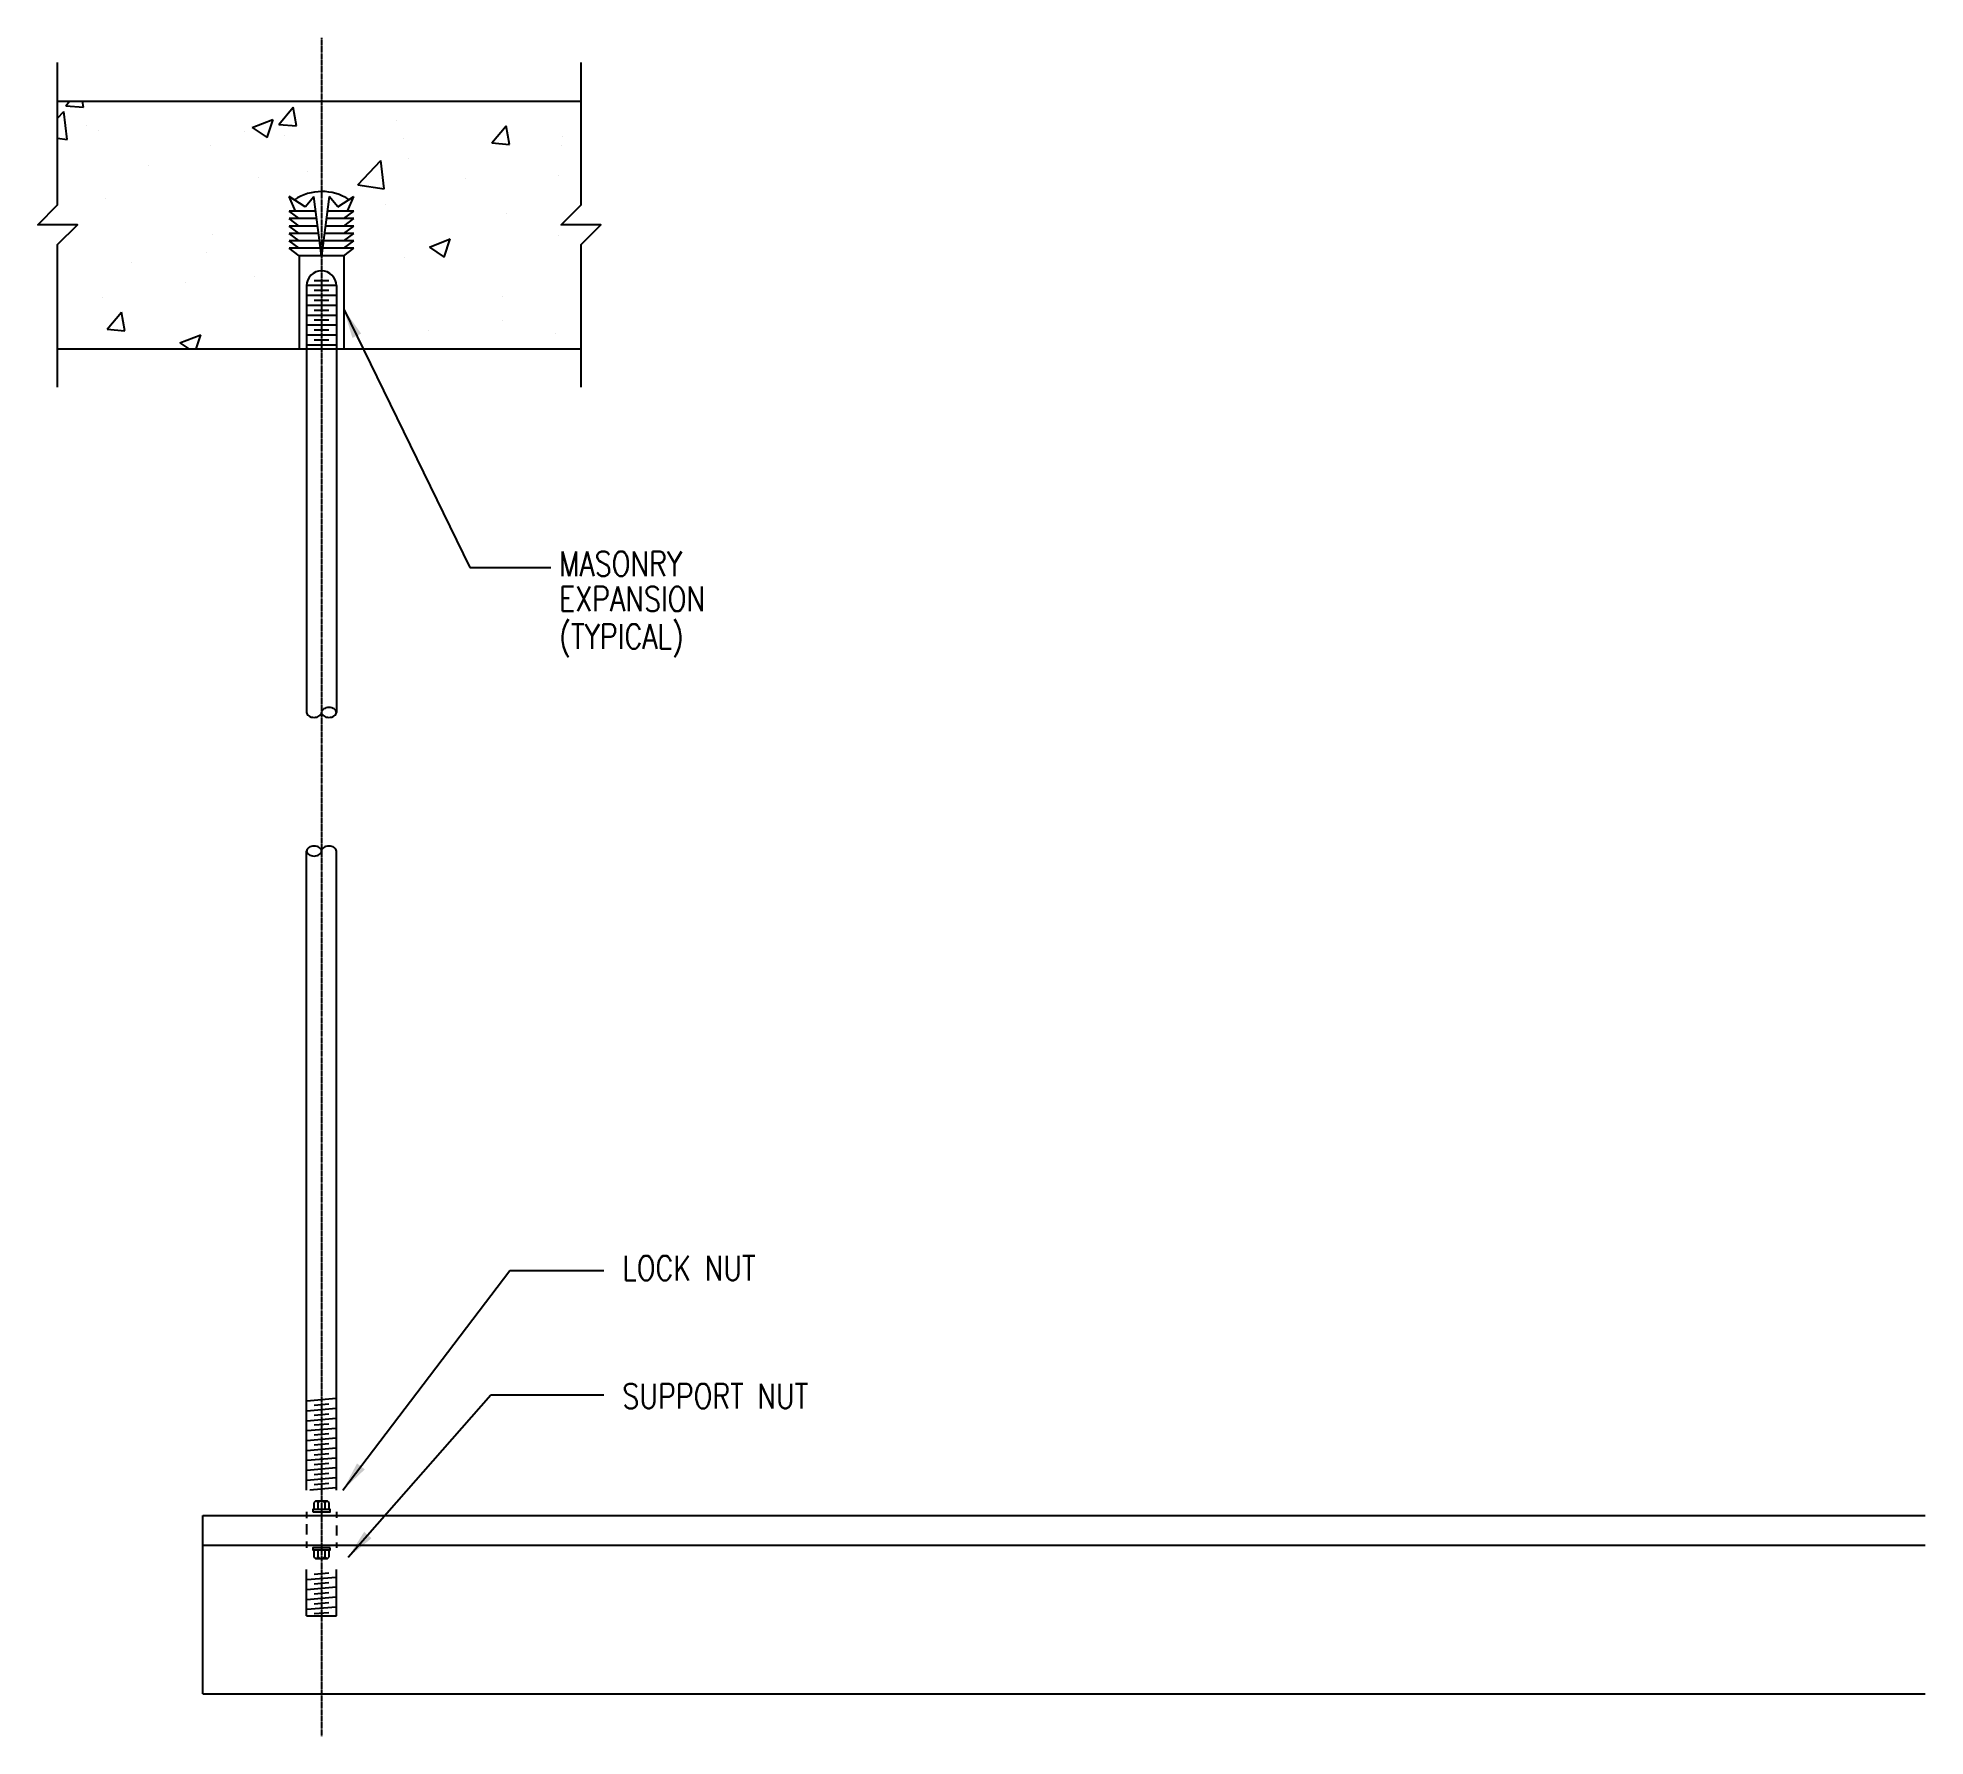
# Model space of a CAD drawing. Header units: millimetres. Extents: x -95178 to 274693, y -2232 to 263302.
# Drawn here: x 164639 to 183706, y 131706 to 148861 of the extents above; entities that cross this region are included whole.
import ezdxf

# ---------------------------------------------------------------- set-up
doc = ezdxf.new("R2010")
doc.units = ezdxf.units.MM
doc.linetypes.add('CENTER', pattern=[2, 1.25, -0.25, 0.25, -0.25])
for name, color, linetype in [('A_Arch', 8, 'Continuous'), ('DR', 7, 'Continuous'), ('M_Support', 14, 'Continuous'), ('M_Support_txt', 7, 'Continuous')]:
    doc.layers.add(name, color=color, linetype=linetype)
doc.styles.add('ML80', font='ROMANS.SHX', dxfattribs={"oblique": 20, "height": 210})
doc.styles.add('ROMAND', font='romand', dxfattribs={"height": 500})
doc.styles.get("Standard").update_dxf_attribs({"font": 'arial.ttf'})
doc.dimstyles.get("Standard").update_dxf_attribs({"dimtxt": 0.18, "dimasz": 0.18, "dimexe": 0.18, "dimexo": 0.0625, "dimgap": 0.09, "dimtad": 0, "dimtih": 1, "dimtoh": 1, "dimdec": 4, "dimzin": 0, "dimdsep": 46, "dimtxsty": 'Standard', "dimcen": 0.09, "dimadec": 0, "dimazin": 0, "dimtfac": 1, "dimtdec": 4, "dimtofl": 0, "dimtmove": 0, "dimatfit": 3, "dimfxl": 1, "dimtolj": 1, "dimtzin": 0, "dimarcsym": 0})

msp = doc.modelspace()

# ---------------------------------------------------------------- texts
at = {"layer": 'M_Support_txt', "style": 'ML80', "width": 0.8}
for s, p in [('MASONRY', (169906.241, 143423.573)), ('EXPANSION', (169906.241, 143068.973)), ('(TYPICAL)', (169906.241, 142689.801)), ('LOCK NUT', (170545.171, 136309.658)), ('SUPPORT NUT', (170545.171, 135016.576))]:
    msp.add_text(s, height=250, dxfattribs=at).set_placement(p)

# ---------------------------------------------------------------- blocks, each defined once
blk = doc.blocks.new('*X321')
at = {"color": 0}
for p, q in [((55537, 66186), (55574, 66231)), ((55537, 66186), (55716, 66171)), ((55716, 66171), (55705, 66231)), ((57689, 65998), (57833, 66170)), ((57868, 65982), (57833, 66170)), ((55453, 66061), (55518, 66128)), ((55551, 65844), (55518, 66128)), ((55742, 65988), (55742, 65988)), ((57419, 65967), (57629, 66047)), ((57569, 65866), (57630, 66047)), ((57689, 65998), (57868, 65982)), ((58881, 66036), (58881, 66036)), ((59840, 65810), (59985, 65982)), ((60020, 65794), (59985, 65982)), ((55453, 65859), (55551, 65844)), ((55868, 65934), (55868, 65934)), ((56994, 65787), (56994, 65787)), ((57344, 65921), (57344, 65921)), ((57419, 65967), (57569, 65866)), ((57745, 65886), (57745, 65886)), ((58945, 65853), (58945, 65853)), ((59840, 65810), (60020, 65794)), ((60547, 65785), (60547, 65785)), ((60555, 65879), (60555, 65879)), ((58486, 65388), (58720, 65632)), ((58753, 65347), (58720, 65632)), ((58997, 65654), (58997, 65654)), ((56375, 65585), (56375, 65585)), ((57481, 65462), (57481, 65462)), ((57976, 65518), (57976, 65518)), ((59578, 65450), (59578, 65450)), ((60513, 65485), (60513, 65485)), ((55941, 65251), (55941, 65251)), ((58486, 65388), (58753, 65347)), ((58764, 65185), (58764, 65185)), ((59986, 65102), (59986, 65102)), ((60737, 65201), (60737, 65201)), ((57014, 64885), (57014, 64885)), ((59210, 64759), (59420, 64840)), ((59359, 64658), (59420, 64840)), ((60518, 64880), (60518, 64880)), ((56956, 64703), (56956, 64703)), ((58960, 64656), (58960, 64656)), ((59210, 64759), (59359, 64658)), ((56205, 64604), (56205, 64604)), ((57445, 64463), (57445, 64463)), ((56747, 64396), (56747, 64396)), ((59950, 64261), (59950, 64261)), ((55905, 64252), (55905, 64252)), ((55953, 63930), (56098, 64102)), ((56132, 63914), (56098, 64102)), ((55953, 63930), (56132, 63914)), ((56689, 63791), (56900, 63872)), ((56852, 63731), (56900, 63872)), ((59197, 63919), (59197, 63919)), ((59948, 64018), (59948, 64018)), ((60482, 63882), (60482, 63882)), ((56689, 63791), (56780, 63731))]:
    blk.add_line(p, q, dxfattribs=at)
blk = doc.blocks.new('CUT')
blk.add_lwpolyline([(0, -386), (0, 1053), (200, 1253), (-200, 1253), (0, 1453), (0, 2892)])
blk = doc.blocks.new('NUT')
at = {"layer": 'DR', "color": 1}
for p, q in [((-76, -23), (-76, -94)), ((-76, -94), (-61, -109)), ((-61, -109), (59, -109)), ((-36, -23), (-36, -96)), ((34, -23), (34, -97)), ((59, -109), (74, -94)), ((74, -23), (74, -94))]:
    blk.add_line(p, q, dxfattribs=at)
blk.add_lwpolyline([(88, 0), (-88, 0), (-88, -23), (88, -23)], close=True, dxfattribs=at)
for centre, radius, start, end in [((-63, -75), 34.1, 273.6606, 322.7875), ((0, -55), 54, 228.7068, 309.5624), ((66, -63), 46.4, 226.3624, 261.3238)]:
    blk.add_arc(centre, radius, start, end, dxfattribs=at)

# ---------------------------------------------------------------- linework, layer by layer
at = {"layer": 'A_Arch'}
for p, q in [((164839.447, 148219.323), (170128.033, 148219.323)), ((164839.447, 145719.323), (170128.033, 145719.323))]:
    msp.add_line(p, q, dxfattribs=at)
at = {"layer": 'M_Support', "linetype": 'CENTER'}
msp.add_line((167505.681, 148861.333), (167505.681, 131706.155), dxfattribs=at)
at = {"layer": 'M_Support'}
for p, q in [((167244.315, 147109.549), (167180.681, 147259.549)), ((167340.437, 147152.541), (167180.681, 147259.549)), ((167340.437, 147152.541), (167427.23, 147259.549)), ((167505.681, 146659.549), (167427.23, 147259.549)), ((167584.133, 147259.549), (167505.681, 146659.549)), ((167670.926, 147152.541), (167584.133, 147259.549)), ((167670.926, 147152.541), (167830.681, 147259.549)), ((167767.047, 147109.549), (167830.681, 147259.549)), ((167446.843, 147109.549), (167180.681, 147109.549)), ((167280.681, 147034.549), (167180.681, 147109.549)), ((167456.649, 147034.549), (167180.681, 147034.549)), ((167280.681, 146959.549), (167180.681, 147034.549)), ((167830.681, 147034.549), (167554.714, 147034.549)), ((167830.681, 147109.549), (167564.52, 147109.549)), ((167730.681, 147034.549), (167830.681, 147109.549)), ((167730.681, 146959.549), (167830.681, 147034.549)), ((167466.456, 146959.549), (167180.681, 146959.549)), ((167280.681, 146884.549), (167180.681, 146959.549)), ((167476.262, 146884.549), (167180.681, 146884.549)), ((167280.681, 146809.549), (167180.681, 146884.549)), ((167830.681, 146884.549), (167535.101, 146884.549)), ((167830.681, 146959.549), (167544.907, 146959.549)), ((167730.681, 146884.549), (167830.681, 146959.549)), ((167730.681, 146809.549), (167830.681, 146884.549)), ((167280.681, 146734.549), (167180.681, 146809.549)), ((167486.069, 146809.549), (167180.681, 146809.549)), ((167495.875, 146734.549), (167180.681, 146734.549)), ((167280.681, 146659.549), (167180.681, 146734.549)), ((167730.681, 146659.549), (167280.681, 146659.549)), ((167280.681, 146659.549), (167280.681, 145719.323)), ((167830.681, 146734.549), (167515.488, 146734.549)), ((167830.681, 146809.549), (167525.294, 146809.549)), ((167730.681, 146734.549), (167830.681, 146809.549)), ((167730.681, 146659.549), (167830.681, 146734.549)), ((167730.681, 146659.549), (167730.681, 145719.323)), ((167655.681, 146357.362), (167355.681, 146357.362)), ((167355.681, 146357.362), (167355.681, 145719.323)), ((167655.681, 146257.362), (167355.681, 146257.362)), ((167580.681, 146407.362), (167430.681, 146407.362)), ((167580.681, 146307.362), (167430.681, 146307.362)), ((167655.681, 146357.362), (167655.681, 145719.323)), ((167655.681, 146157.362), (167355.681, 146157.362)), ((167655.681, 146057.362), (167355.681, 146057.362)), ((167580.681, 146207.362), (167430.681, 146207.362)), ((167580.681, 146107.362), (167430.681, 146107.362)), ((167655.681, 145957.362), (167355.681, 145957.362)), ((167655.681, 145857.362), (167355.681, 145857.362)), ((167580.681, 146007.362), (167430.681, 146007.362)), ((167580.681, 145907.362), (167430.681, 145907.362)), ((167655.681, 145757.362), (167355.681, 145757.362)), ((167355.681, 145719.323), (167355.681, 142046.478)), ((167580.681, 145807.362), (167430.681, 145807.362)), ((167655.681, 145719.323), (167655.681, 142046.478)), ((167355.681, 134192.777), (167355.681, 140646.478)), ((167655.681, 134192.777), (167655.681, 140646.478)), ((167655.111, 135116.125), (167356.252, 135089.978)), ((167655.111, 135016.125), (167356.252, 134989.978)), ((167580.396, 135059.588), (167430.967, 135046.515)), ((167655.111, 134916.125), (167356.252, 134889.978)), ((167655.111, 134816.125), (167356.252, 134789.978)), ((167580.396, 134959.588), (167430.967, 134946.515)), ((167580.396, 134859.588), (167430.967, 134846.515)), ((167655.111, 134716.125), (167356.252, 134689.978)), ((167655.111, 134616.125), (167356.252, 134589.978)), ((167580.396, 134759.588), (167430.967, 134746.515)), ((167580.396, 134659.588), (167430.967, 134646.515)), ((167655.111, 134516.125), (167356.252, 134489.978)), ((167580.396, 134559.588), (167430.967, 134546.515)), ((167580.396, 134459.588), (167430.967, 134446.515)), ((167655.111, 134416.125), (167356.252, 134389.978)), ((167655.111, 134316.125), (167356.252, 134289.978)), ((167580.396, 134359.588), (167430.967, 134346.515)), ((167580.396, 134259.588), (167430.967, 134246.515)), ((167655.111, 134216.125), (167388.532, 134192.802)), ((166305.681, 133935.928), (183705.681, 133935.928)), ((166305.681, 132135.928), (166305.681, 133935.928)), ((167355.681, 133972.798), (167355.681, 133909.794)), ((167355.681, 133848.352), (167355.681, 133744.168)), ((167655.681, 133972.798), (167655.681, 133912.465)), ((167355.681, 133674.712), (167355.681, 133610.319)), ((167655.681, 133834.995), (167655.681, 133733.483)), ((167655.681, 133664.027), (167655.681, 133610.319)), ((166305.681, 133635.928), (183705.681, 133635.928)), ((167355.681, 132922.891), (167355.681, 133389.841)), ((167655.111, 133310.871), (167356.252, 133284.724)), ((167580.396, 133354.334), (167430.967, 133341.261)), ((167655.681, 132922.891), (167655.681, 133389.841)), ((167655.111, 133210.871), (167356.252, 133184.724)), ((167655.111, 133110.871), (167356.252, 133084.724)), ((167580.396, 133254.334), (167430.967, 133241.261)), ((167580.396, 133154.334), (167430.967, 133141.261)), ((167355.681, 132922.891), (167655.681, 132922.891)), ((167655.111, 133010.871), (167356.252, 132984.724)), ((167580.396, 133054.334), (167430.967, 133041.261)), ((167580.396, 132954.334), (167430.967, 132941.261)), ((166305.681, 132135.928), (183705.681, 132135.928))]:
    msp.add_line(p, q, dxfattribs=at)
for points in [[(167355.681, 142046.478, 0.139889153), (167360.808, 142028.511, 0.107118111), (167377.648, 142011.122, 0.079812486), (167400.84, 142000.522, 0.06745904), (167430.681, 141996.478, 0.06745904), (167460.523, 142000.522, 0.079812486), (167483.714, 142011.122, 0.107118111), (167500.554, 142028.511, 0.139889153), (167505.681, 142046.478, 0.139889153)], [(167655.681, 140646.478, 0.139889153), (167650.554, 140664.444, 0.107118111), (167633.714, 140681.833, 0.079812486), (167610.523, 140692.433, 0.06745904), (167580.681, 140696.478, 0.06745904), (167550.84, 140692.433, 0.079812486), (167527.648, 140681.833, 0.107118111), (167510.808, 140664.444, 0.139889153), (167505.681, 140646.478, 0.139889153)]]:
    msp.add_lwpolyline(points, format="xyb", dxfattribs=at)
for points in [[(167655.681, 142046.478, 0.139889153), (167650.554, 142064.444, 0.107118111), (167633.714, 142081.833, 0.079812486), (167610.523, 142092.433, 0.06745904), (167580.681, 142096.478, 0.06745904), (167550.84, 142092.433, 0.079812486), (167527.648, 142081.833, 0.107118111), (167510.808, 142064.444, 0.139889153), (167505.681, 142046.478, 0.139889153), (167510.808, 142028.511, 0.107118111), (167527.648, 142011.122, 0.079812486), (167550.84, 142000.522, 0.06745904), (167580.681, 141996.478, 0.06745904), (167610.523, 142000.522, 0.079812486), (167633.714, 142011.122, 0.107118111), (167650.554, 142028.511, 0.139889153)], [(167355.681, 140646.478, 0.139889153), (167360.808, 140628.511, 0.107118111), (167377.648, 140611.122, 0.079812486), (167400.84, 140600.522, 0.06745904), (167430.681, 140596.478, 0.06745904), (167460.523, 140600.522, 0.079812486), (167483.714, 140611.122, 0.107118111), (167500.554, 140628.511, 0.139889153), (167505.681, 140646.478, 0.139889153), (167500.554, 140664.444, 0.107118111), (167483.714, 140681.833, 0.079812486), (167460.523, 140692.433, 0.06745904), (167430.681, 140696.478, 0.06745904), (167400.84, 140692.433, 0.079812486), (167377.648, 140681.833, 0.107118111), (167360.808, 140664.444, 0.139889153)]]:
    msp.add_lwpolyline(points, format="xyb", close=True, dxfattribs=at)
for centre, radius, start, end in [((167508.973, 146801.364), 506.573, 57.2715443, 123.1793986), ((167505.681, 146357.362), 150, 0, 180)]:
    msp.add_arc(centre, radius, start, end, dxfattribs=at)

# ---------------------------------------------------------------- block references
at = {"layer": 'A_Arch'}
for name, p in [('CUT', (164839.447, 145719.323)), ('CUT', (170128.033, 145719.323)), ('*X321', (109386.334, 81988.799))]:
    msp.add_blockref(name, p, dxfattribs=at)
at = {"layer": 'M_Support', "rotation": 180}
msp.add_blockref('NUT', (167505.681, 133972.798), dxfattribs=at)
at = {"layer": 'M_Support'}
msp.add_blockref('NUT', (167505.681, 133610.319), dxfattribs=at)

msp.set_redraw_order([(e.dxf.handle, doc.entitydb.next_handle()) for e in msp.query("TEXT MTEXT ATTDEF DIMENSION ARC_DIMENSION")])  # texts and dimensions are drawn at this point

# ---------------------------------------------------------------- leaders
at = {"layer": 'M_Support_txt'}
for points in [[(167730.681, 146120.852), (169005.205, 143511.075), (169822.956, 143511.075)], [(167722.535, 134192.798), (169407.224, 136411.584), (170356.759, 136411.584)], [(167775.681, 133513.309), (169217.167, 135154.927), (170356.759, 135154.927)]]:
    msp.add_leader(points, dimstyle='Standard', override={"dimscale": 100, "dimasz": 3, "dimtxsty": 'ROMAND', "dimclrd": 14, "dimtmove": 2}, dxfattribs=at)

doc.saveas('drawing.dxf')
